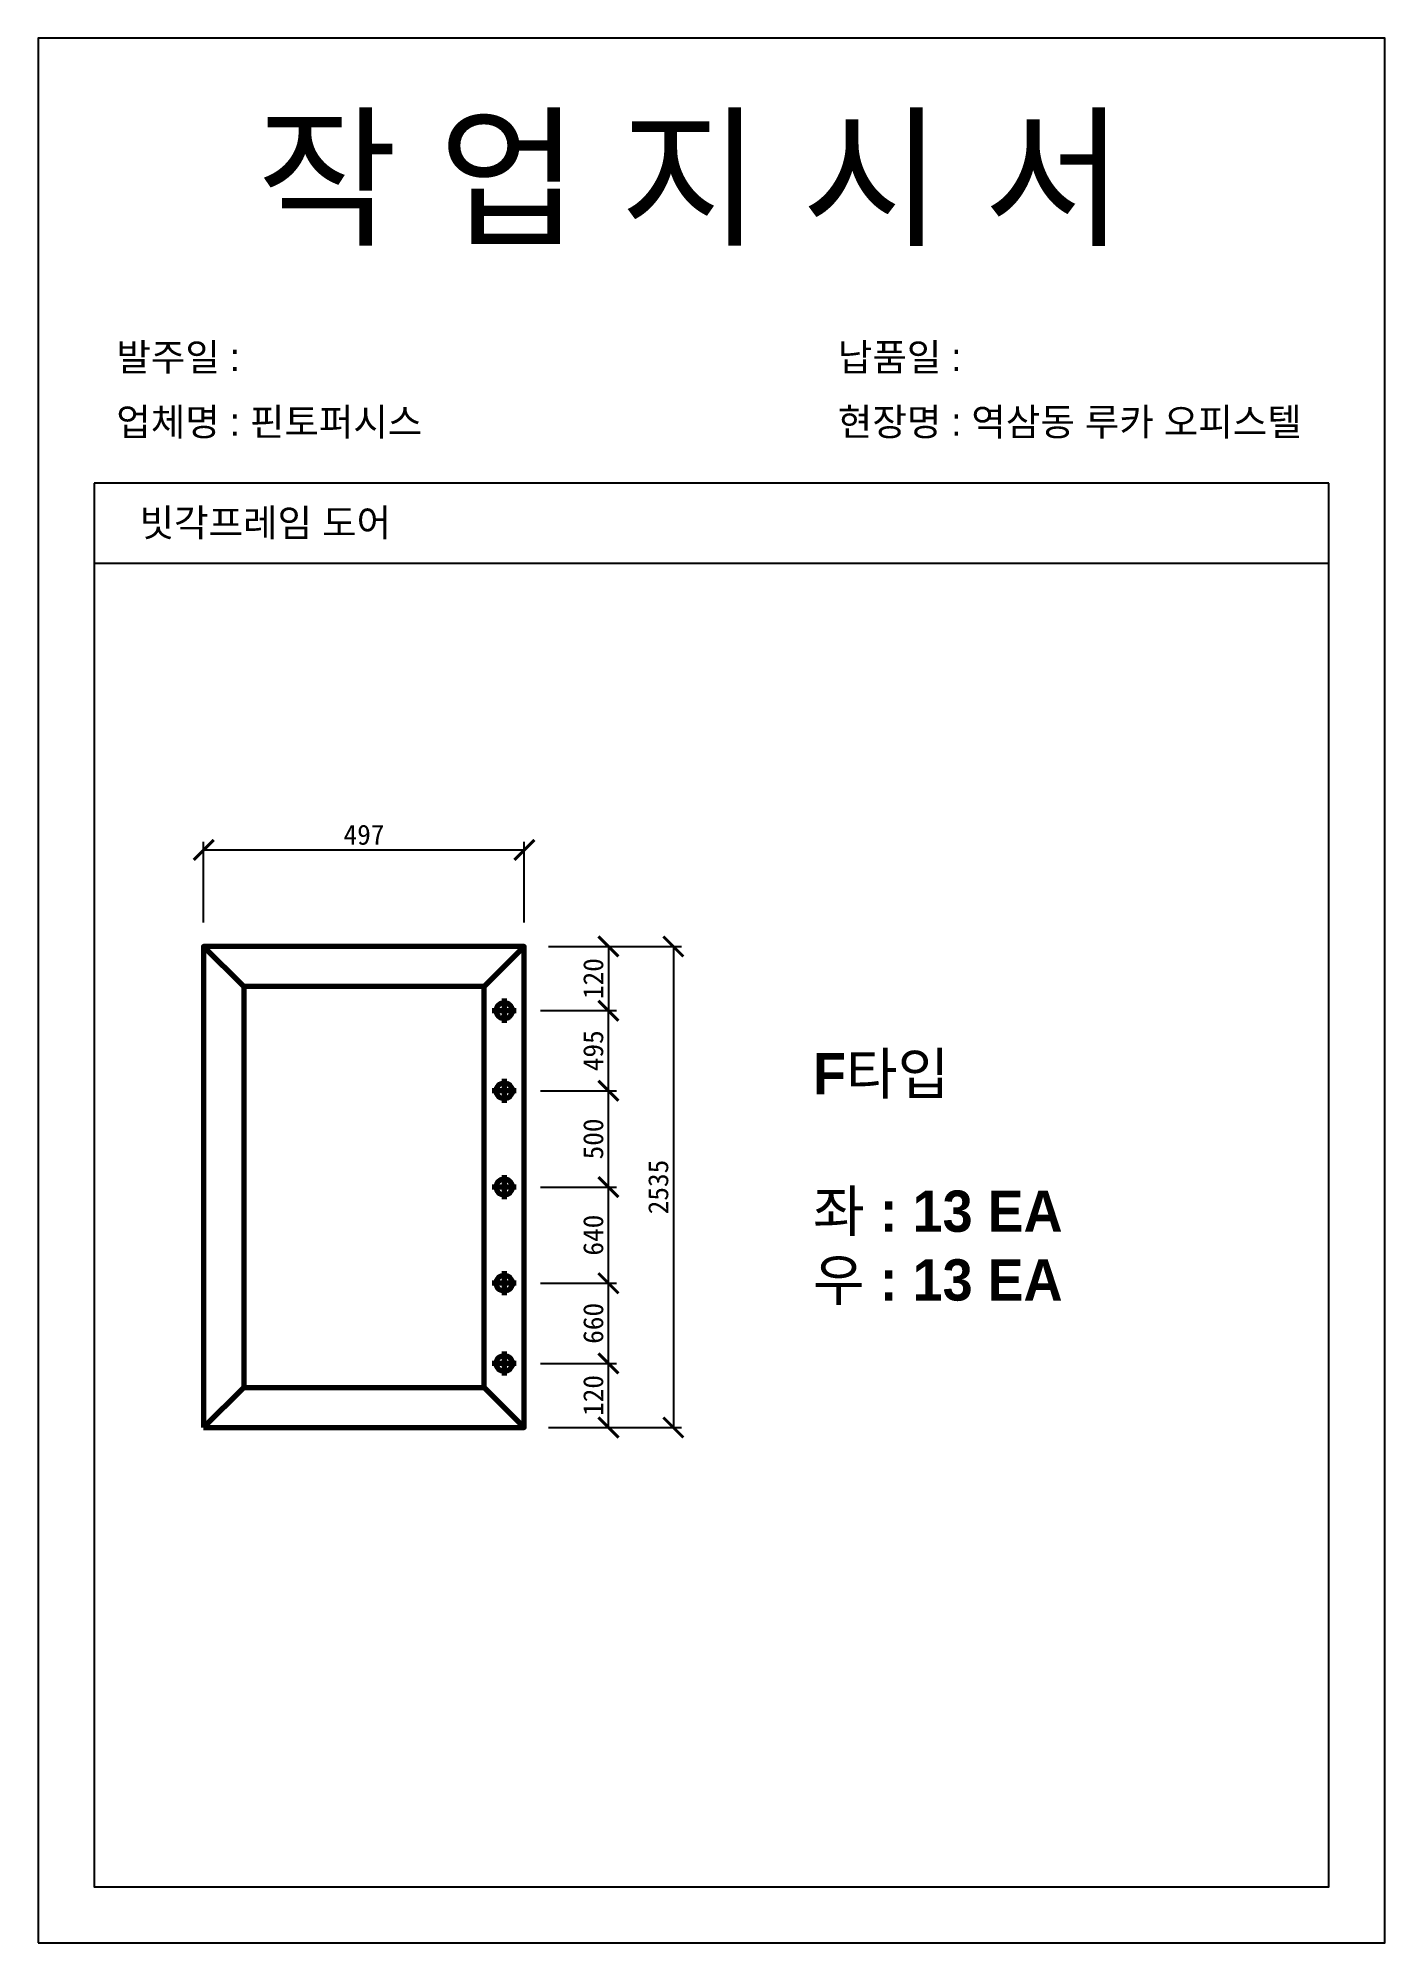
# Model space of a CAD drawing. Header units: millimetres. Extents: x -44117 to 256353, y -2095463 to 65325.
# Drawn here: x 5538 to 7218, y -5915 to -3539 of the extents above; entities that cross this region are included whole.
import ezdxf

# ---------------------------------------------------------------- set-up
doc = ezdxf.new("R2010")
doc.units = ezdxf.units.MM
doc.header["$LTSCALE"] = 10
doc.layers.add('Layer1', color=7, linetype='Continuous', lineweight=70)
doc.dimstyles.new('ISO-25', dxfattribs={"dimtxt": 2.5, "dimasz": 2.5, "dimexe": 1, "dimexo": 1, "dimtad": 1, "dimtxsty": 'Standard', "dimblk": 'ARCHTICK', "dimcen": 2.5, "dimadec": 0, "dimazin": 0, "dimtfac": 1, "dimtmove": 0, "dimatfit": 3, "dimfxl": 0, "dimarcsym": 0})

msp = doc.modelspace()

# ---------------------------------------------------------------- texts
at = {"attachment_point": 1}
for s, heights, insert, char_height in [('{\\fGulim|b0|i0|c129|p50;작 업 지 시 서}', [-155.84554], (5810.58793, -3643.50751), 140), ('{\\fGulim|b0|i0|c129|p50;발주일 :}', [-38.18216], (5635.37858, -3920.22793), 34.3), ('{\\fGulim|b0|i0|c129|p50;납품일 :}', [-37.67976], (6535.35656, -3920.22793), 34.3), ('{\\fGulim|b0|i0|c129|p50;업체명 : 핀토퍼시스}', [-38.2735], (5635.37858, -4000.88411), 34.3), ('{\\fGulim|b0|i0|c129|p50;현장명 : 역삼동 루카 오피스텔}', [-38.31917], (6535.35656, -4000.88411), 34.3), ('{\\fGulim|b0|i0|c129|p50;빗각프레임 도어}', [-38.36485], (5664.34116, -4126.75268), 34.3), ('{\\fGulim|b1|i0|c129|p50;F타입\\P\\P좌 : 13 EA\\P우 : 13 EA}', [-318.15972], (6504.26009, -4805.29825), 51.45)]:
    msp.add_mtext_dynamic_manual_height_columns(s, width=3307.3198183, gutter_width=12.5, heights=heights, dxfattribs=dict(at, insert=insert, char_height=char_height))

# ---------------------------------------------------------------- blocks, each defined once
blk = doc.blocks.new('_ArchTick')
at = {"color": 0, "linetype": 'ByBlock', "const_width": 0.15}
blk.add_lwpolyline([(-0.5, -0.5), (0.5, 0.5)], dxfattribs=at)
blk = doc.blocks.new('*D450')
at = {"color": 0, "lineweight": -2}
for p, q in [((5744.3, -4642.5), (5744.3, -4542)), ((5744.3, -4552), (6144.3, -4552)), ((6144.3, -4642.5), (6144.3, -4542))]:
    blk.add_line(p, q, dxfattribs=at)
at = {"layer": 'Defpoints', "color": 0}
for p in [(6144.3, -4552), (5744.3, -4672.5), (6144.3, -4672.5)]:
    blk.add_point(p, dxfattribs=at)
at = {"color": 0, "lineweight": -2, "xscale": 25, "yscale": 25, "zscale": 25, "rotation": 180}
blk.add_blockref('_ArchTick', (5744.3, -4552), dxfattribs=at)
at = {"color": 0, "lineweight": -2, "xscale": 25, "yscale": 25, "zscale": 25}
blk.add_blockref('_ArchTick', (6144.3, -4552), dxfattribs=at)
at = {"color": 0, "insert": (5944.3, -4533.2), "char_height": 25, "attachment_point": 5}
blk.add_mtext('497', dxfattribs=at)
blk = doc.blocks.new('*D451')
at = {"color": 0, "lineweight": -2}
for p, q in [((6164.3, -5192.5), (6259.2, -5192.5)), ((6249.2, -5272.5), (6249.2, -5192.5)), ((6174.3, -5272.5), (6259.2, -5272.5))]:
    blk.add_line(p, q, dxfattribs=at)
at = {"layer": 'Defpoints', "color": 0}
for p in [(6134.3, -5192.5), (6249.2, -5192.5), (6144.3, -5272.5)]:
    blk.add_point(p, dxfattribs=at)
at = {"color": 0, "lineweight": -2, "xscale": 25, "yscale": 25, "zscale": 25}
for p, rotation in [((6249.2, -5192.5), 90), ((6249.2, -5272.5), 270)]:
    blk.add_blockref('_ArchTick', p, dxfattribs=dict(at, rotation=rotation))
at = {"color": 0, "insert": (6230.4, -5232.5), "char_height": 25, "attachment_point": 5, "rotation": 90}
blk.add_mtext('120', dxfattribs=at)
blk = doc.blocks.new('*D452')
at = {"color": 0, "lineweight": -2}
for p, q in [((6174.3, -4672.5), (6259.2, -4672.5)), ((6249.2, -4672.5), (6249.2, -4752.5)), ((6164.3, -4752.5), (6259.2, -4752.5))]:
    blk.add_line(p, q, dxfattribs=at)
at = {"layer": 'Defpoints', "color": 0}
for p in [(6144.3, -4672.5), (6134.3, -4752.5), (6249.2, -4752.5)]:
    blk.add_point(p, dxfattribs=at)
at = {"color": 0, "lineweight": -2, "xscale": 25, "yscale": 25, "zscale": 25}
for p, rotation in [((6249.2, -4672.5), 90), ((6249.2, -4752.5), 270)]:
    blk.add_blockref('_ArchTick', p, dxfattribs=dict(at, rotation=rotation))
at = {"color": 0, "insert": (6230.4, -4712.5), "char_height": 25, "attachment_point": 5, "rotation": 90}
blk.add_mtext('120', dxfattribs=at)
blk = doc.blocks.new('*D449')
at = {"color": 0, "lineweight": -2}
for p, q in [((6174.3, -4672.5), (6340.2, -4672.5)), ((6330.2, -4672.5), (6330.2, -5272.5)), ((6174.3, -5272.5), (6340.2, -5272.5))]:
    blk.add_line(p, q, dxfattribs=at)
at = {"layer": 'Defpoints', "color": 0}
for p in [(6144.3, -4672.5), (6144.3, -5272.5), (6330.2, -5272.5)]:
    blk.add_point(p, dxfattribs=at)
at = {"color": 0, "lineweight": -2, "xscale": 25, "yscale": 25, "zscale": 25}
for p, rotation in [((6330.2, -4672.5), 90), ((6330.2, -5272.5), 270)]:
    blk.add_blockref('_ArchTick', p, dxfattribs=dict(at, rotation=rotation))
at = {"color": 0, "insert": (6311.5, -4972.5), "char_height": 25, "attachment_point": 5, "rotation": 90}
blk.add_mtext('2535', dxfattribs=at)
blk = doc.blocks.new('*D453')
at = {"color": 0, "lineweight": -2}
for p, q in [((6164.3, -5092.5), (6259.2, -5092.5)), ((6249.2, -5192.5), (6249.2, -5092.5)), ((6164.3, -5192.5), (6259.2, -5192.5))]:
    blk.add_line(p, q, dxfattribs=at)
at = {"layer": 'Defpoints', "color": 0}
for p in [(6134.3, -5092.5), (6249.2, -5092.5), (6134.3, -5192.5)]:
    blk.add_point(p, dxfattribs=at)
at = {"color": 0, "lineweight": -2, "xscale": 25, "yscale": 25, "zscale": 25}
for p, rotation in [((6249.2, -5092.5), 90), ((6249.2, -5192.5), 270)]:
    blk.add_blockref('_ArchTick', p, dxfattribs=dict(at, rotation=rotation))
at = {"color": 0, "insert": (6230.4, -5142.5), "char_height": 25, "attachment_point": 5, "rotation": 90}
blk.add_mtext('660', dxfattribs=at)
blk = doc.blocks.new('*D454')
at = {"color": 0, "lineweight": -2}
for p, q in [((6164.3, -4972.5), (6259.2, -4972.5)), ((6249.2, -5092.5), (6249.2, -4972.5)), ((6164.3, -5092.5), (6259.2, -5092.5))]:
    blk.add_line(p, q, dxfattribs=at)
at = {"layer": 'Defpoints', "color": 0}
for p in [(6134.3, -4972.5), (6249.2, -4972.5), (6134.3, -5092.5)]:
    blk.add_point(p, dxfattribs=at)
at = {"color": 0, "lineweight": -2, "xscale": 25, "yscale": 25, "zscale": 25}
for p, rotation in [((6249.2, -4972.5), 90), ((6249.2, -5092.5), 270)]:
    blk.add_blockref('_ArchTick', p, dxfattribs=dict(at, rotation=rotation))
at = {"color": 0, "insert": (6230.4, -5032.5), "char_height": 25, "attachment_point": 5, "rotation": 90}
blk.add_mtext('640', dxfattribs=at)
blk = doc.blocks.new('*D455')
at = {"color": 0, "lineweight": -2}
for p, q in [((6164.3, -4852.5), (6259.2, -4852.5)), ((6249.2, -4972.5), (6249.2, -4852.5)), ((6164.3, -4972.5), (6259.2, -4972.5))]:
    blk.add_line(p, q, dxfattribs=at)
at = {"layer": 'Defpoints', "color": 0}
for p in [(6134.3, -4852.5), (6249.2, -4852.5), (6134.3, -4972.5)]:
    blk.add_point(p, dxfattribs=at)
at = {"color": 0, "lineweight": -2, "xscale": 25, "yscale": 25, "zscale": 25}
for p, rotation in [((6249.2, -4852.5), 90), ((6249.2, -4972.5), 270)]:
    blk.add_blockref('_ArchTick', p, dxfattribs=dict(at, rotation=rotation))
at = {"color": 0, "insert": (6230.4, -4912.5), "char_height": 25, "attachment_point": 5, "rotation": 90}
blk.add_mtext('500', dxfattribs=at)
blk = doc.blocks.new('*D456')
at = {"color": 0, "lineweight": -2}
for p, q in [((6164.3, -4752.5), (6259.2, -4752.5)), ((6249.2, -4852.5), (6249.2, -4752.5)), ((6164.3, -4852.5), (6259.2, -4852.5))]:
    blk.add_line(p, q, dxfattribs=at)
at = {"layer": 'Defpoints', "color": 0}
for p in [(6134.3, -4752.5), (6249.2, -4752.5), (6134.3, -4852.5)]:
    blk.add_point(p, dxfattribs=at)
at = {"color": 0, "lineweight": -2, "xscale": 25, "yscale": 25, "zscale": 25}
for p, rotation in [((6249.2, -4752.5), 90), ((6249.2, -4852.5), 270)]:
    blk.add_blockref('_ArchTick', p, dxfattribs=dict(at, rotation=rotation))
at = {"color": 0, "insert": (6230.4, -4802.5), "char_height": 25, "attachment_point": 5, "rotation": 90}
blk.add_mtext('495', dxfattribs=at)

# ---------------------------------------------------------------- dimensions: what is measured, and where the dimension line sits
dim = msp.add_linear_dim(base=(6144.30668, -4551.99649), p1=(5744.30668, -4672.51608), p2=(6144.30668, -4672.51608), text='497', dimstyle='ISO-25', override={"dimscale": 10, "dimexo": 3})
dim.commit()
dim.dimension.update_dxf_attribs({"geometry": '*D450', "text_midpoint": (5944.30668, -4533.24649)})
for base, p1, p2, text, override, picture, middle in [((6249.15199, -4752.51608), (6144.30668, -4672.51608), (6134.30668, -4752.51608), '120', {"dimscale": 10, "dimexo": 3}, '*D452', (6230.40199, -4712.51608)), ((6330.22667, -5272.51608), (6144.30668, -4672.51608), (6144.30668, -5272.51608), '2535', {"dimscale": 10, "dimexo": 3}, '*D449', (6311.47667, -4972.51608)), ((6249.15199, -4752.51608), (6134.30668, -4852.51608), (6134.30668, -4752.51608), '495', {"dimscale": 10, "dimexo": 3, "dimtmove": 1}, '*D456', (6230.40199, -4802.51608)), ((6249.15199, -4852.51608), (6134.30668, -4972.51608), (6134.30668, -4852.51608), '500', {"dimscale": 10, "dimexo": 3, "dimtmove": 1}, '*D455', (6230.40199, -4912.51608)), ((6249.15199, -4972.51608), (6134.30668, -5092.51608), (6134.30668, -4972.51608), '640', {"dimscale": 10, "dimexo": 3, "dimtmove": 1}, '*D454', (6230.40199, -5032.51608)), ((6249.15199, -5092.51608), (6134.30668, -5192.51608), (6134.30668, -5092.51608), '660', {"dimscale": 10, "dimexo": 3}, '*D453', (6230.40199, -5142.51608)), ((6249.15199, -5192.51608), (6144.30668, -5272.51608), (6134.30668, -5192.51608), '120', {"dimscale": 10, "dimexo": 3}, '*D451', (6230.40199, -5232.51608))]:
    dim = msp.add_linear_dim(base=base, p1=p1, p2=p2, angle=90, text=text, dimstyle='ISO-25', override=override)
    dim.commit()
    dim.dimension.update_dxf_attribs({"geometry": picture, "text_midpoint": middle})

# ---------------------------------------------------------------- linework, layer by layer
for p, q in [((7147.78133, -4094.51472), (5607.78133, -4094.51472)), ((7147.78133, -4194.51472), (5607.78133, -4194.51472))]:
    msp.add_line(p, q)
msp.add_lwpolyline([(5537.78133, -5915.345), (7217.78133, -5915.345), (7217.78133, -3539.345), (5537.78133, -3539.345)], close=True)
msp.add_lwpolyline([(5607.78133, -4094.51472), (5607.78133, -5845.345), (7147.78133, -5845.345), (7147.78133, -4094.51472)])
at = {"layer": 'Layer1'}
for p, q in [((5794.30668, -4722.51608), (5744.30668, -4672.51608)), ((6094.30668, -4722.51608), (6144.30668, -4672.51608)), ((6119.30668, -4737.51608), (6119.30668, -4767.51608)), ((6134.30668, -4752.51608), (6104.30668, -4752.51608)), ((6134.30668, -4752.51608), (6104.30668, -4752.51608)), ((6119.30668, -4837.51608), (6119.30668, -4867.51608)), ((6134.30668, -4852.51608), (6104.30668, -4852.51608)), ((6134.30668, -4852.51608), (6104.30668, -4852.51608)), ((6119.30668, -4957.51608), (6119.30668, -4987.51608)), ((6134.30668, -4972.51608), (6104.30668, -4972.51608)), ((6134.30668, -4972.51608), (6104.30668, -4972.51608)), ((6119.30668, -5077.51608), (6119.30668, -5107.51608)), ((6134.30668, -5092.51608), (6104.30668, -5092.51608)), ((6134.30668, -5092.51608), (6104.30668, -5092.51608)), ((6119.30668, -5177.51608), (6119.30668, -5207.51608)), ((6134.30668, -5192.51608), (6104.30668, -5192.51608)), ((5794.30668, -5222.51608), (5744.30668, -5272.51608)), ((6144.30668, -5272.51608), (6094.30668, -5222.51608))]:
    msp.add_line(p, q, dxfattribs=at)
for points in [[(5744.30668, -5272.51608), (6144.30668, -5272.51608), (6144.30668, -4672.51608), (5744.30668, -4672.51608)], [(5794.30668, -5222.51608), (6094.30668, -5222.51608), (6094.30668, -4722.51608), (5794.30668, -4722.51608)]]:
    msp.add_lwpolyline(points, close=True, dxfattribs=at)
for centre in [(6119.30668, -4752.51608), (6119.30668, -4852.51608), (6119.30668, -4972.51608), (6119.30668, -5092.51608), (6119.30668, -5192.51608)]:
    msp.add_circle(centre, 10, dxfattribs=at)

msp.set_redraw_order([(e.dxf.handle, doc.entitydb.next_handle()) for e in msp.query("TEXT MTEXT ATTDEF DIMENSION ARC_DIMENSION")])  # texts and dimensions are drawn at this point

doc.saveas('drawing.dxf')
